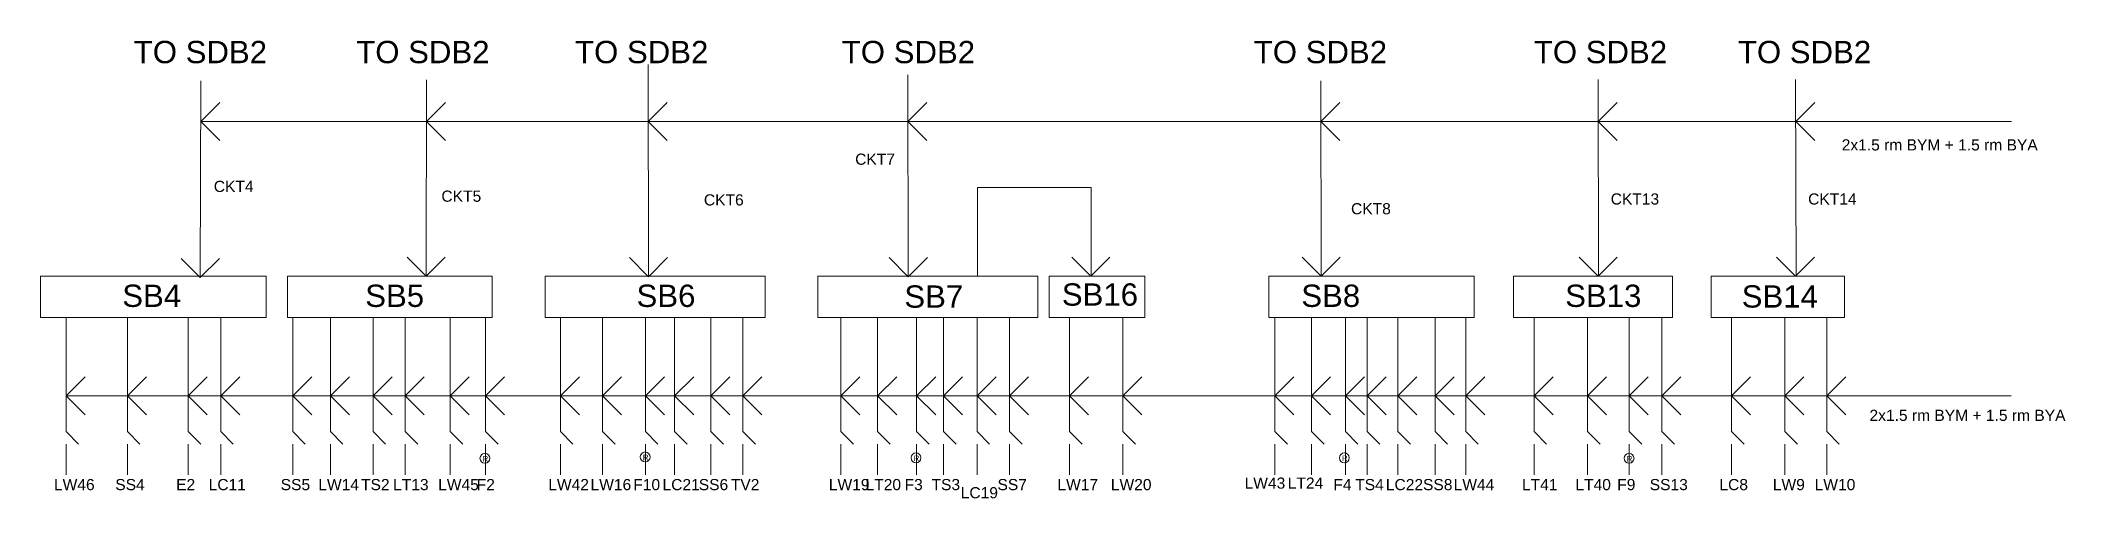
# Model space of a CAD drawing. Header units: inches. Extents: x 854 to 9021, y 140 to 10575.
# Drawn here: x 1893 to 4073, y 6665 to 7157 of the extents above; entities that cross this region are included whole.
import ezdxf

# ---------------------------------------------------------------- set-up
doc = ezdxf.new("R2010")
doc.units = ezdxf.units.IN
doc.header["$MEASUREMENT"] = 0
doc.layers.add('6.Circuits', color=250, linetype='Continuous', lineweight=15)
doc.styles.add('Text 1', font='arial.ttf', dxfattribs={"height": 6})

msp = doc.modelspace()

# ---------------------------------------------------------------- texts
at = {"layer": '6.Circuits', "attachment_point": 1, "style": 'Text 1'}
for s, width, heights, insert, char_height in [('{\\fArial Baltic|b0|i0|c186|p34;TO SDB}2', 195.1396249, [59.83775], (1993.87237, 7156.51228), 24), ('{\\fArial Baltic|b0|i0|c186|p34;TO SDB}2', 195.1396249, [59.83775], (2233.33424, 7156.51228), 24), ('{\\fArial Baltic|b0|i0|c186|p34;TO SDB}2', 195.1396249, [59.83775], (2468.82702, 7156.51228), 24), ('{\\fArial Baltic|b0|i0|c186|p34;TO SDB}2', 195.1396249, [59.83775], (2755.91651, 7156.51228), 24), ('{\\fArial Baltic|b0|i0|c186|p34;TO SDB}2', 195.1396249, [59.83775], (3199.34919, 7156.51228), 24), ('{\\fArial Baltic|b0|i0|c186|p34;TO SDB}2', 195.1396249, [59.83775], (3500.76164, 7156.51228), 24), ('{\\fArial Baltic|b0|i0|c186|p34;TO SDB}2', 195.1396249, [59.83775], (3720.37838, 7156.51228), 24), ('2x1.5 rm BYM + 1.5 rm BYA', 234.9454297, [37.98024], (3832.14065, 7050.70172), 12), ('{\\fArial Baltic|b0|i0|c186|p34;CKT}7', 30.6351565, [12.41746], (2770.30734, 7035.32098), 12), ('{\\fArial|b0|i0|c186|p34;CKT}4', 14.5, [0], (2079.9943, 7006.04844), 12), ('{\\fArial|b0|i0|c186|p34;CKT}5', 14.5, [0], (2324.9943, 6995.54844), 12), ('{\\fArial Baltic|b0|i0|c186|p34;CKT}6', 30.6351565, [12.41746], (2607.4943, 6991.54844), 12), ('{\\fArial Baltic|b0|i0|c186|p34;CKT}8', 14.5, [0], (3303.9943, 6982.04844), 12), ('{\\fArial|b0|i0|c186|p34;CKT\\fArial Baltic|b0|i0|c186|p34;1}3', 14.5, [0], (3583.4943, 6992.53979), 12), ('{\\fArial|b0|i0|c186|p34;CKT\\fArial Baltic|b0|i0|c186|p34;1}4', 14.5, [0], (3795.9943, 6992.53979), 12), ('{\\fArial|b0|i0|c186|p34;SB}4', 14.5, [0], (1981.4943, 6894.45726), 24), ('{\\fArial|b0|i0|c186|p34;SB}5', 14.5, [0], (2242.9943, 6894.45745), 24), ('{\\fArial|b0|i0|c186|p34;SB}6', 14.5, [0], (2534.9943, 6894.45771), 24), ('{\\fArial|b0|i0|c186|p34;SB}7', 14.5, [0], (2823.24214, 6893.61659), 24), ('{\\fArial|b0|i0|c186|p34;SB1}6', 14.5, [0], (2992.74545, 6895.8116), 24), ('{\\fArial|b0|i0|c186|p34;SB}8', 14.5, [0], (3250.4943, 6894.4659), 24), ('{\\fArial|b0|i0|c186|p34;SB\\fArial|b0|i0|c186|p34;1}3', 14.5, [0], (3534.4943, 6894.4659), 24), ('{\\fArial|b0|i0|c186|p34;SB1}4', 14.5, [0], (3724.49944, 6893.76352), 24), ('2x1.5 rm BYM + 1.5 rm BYA', 234.9454297, [37.98024], (3862.0341, 6759.93799), 12), ('R', 5.5, [0], (2369.29761, 6710.19849), 6), ('R', 5.5, [0], (2541.79762, 6711.69849), 6), ('R', 5.5, [0], (2833.29762, 6710.69849), 6), ('R', 5.5, [0], (3294.29762, 6710.69849), 6), ('R', 5.5, [0], (3600.79762, 6710.19849), 6), ('{\\fArial|b0|i0|c186|p34;L\\fArial|b0|i0|c0|p34;W}46', 14.5, [0], (1907.9943, 6685.45726), 12), ('{\\fArial|b0|i0|c186|p34;SS}4', 14.5, [0], (1973.9943, 6685.45726), 12), ('{\\fArial|b0|i0|c186|p34;E}2', 14.5, [12.40928], (2039.49322, 6685.45726), 12), ('{\\fArial|b0|i0|c186|p34;LC\\fArial|b0|i0|c0|p34;1\\fArial|b0|i0|c186|p34;1}', 14.5, [0], (2074.4943, 6685.45726), 12), ('S{\\fArial|b0|i0|c186|p34;S\\fArial|b0|i0|c0|p34;5}', 14.5, [0], (2151.99322, 6685.45726), 12), ('{\\fArial|b0|i0|c186|p34;L\\fArial|b0|i0|c186|p34;W\\fArial|b0|i0|c0|p34;14}', 14.5, [0], (2192.4943, 6685.45726), 12), ('{\\fArial|b0|i0|c186|p34;TS}2', 14.5, [0], (2238.49322, 6685.45726), 12), ('{\\fArial|b0|i0|c186|p34;LT\\fArial|b0|i0|c186|p34;1}3', 14.5, [0], (2272.9943, 6685.45726), 12), ('{\\fArial|b0|i0|c186|p34;L\\fArial|b0|i0|c0|p34;W45}', 14.5, [0], (2321.4943, 6685.45726), 12), ('{\\fArial|b0|i0|c186|p34;F}2', 14.5, [0], (2362.9943, 6685.45726), 12), ('{\\fArial|b0|i0|c186|p34;L\\fArial|b0|i0|c186|p34;W\\fArial|b0|i0|c0|p34;42}', 14.5, [0], (2439.9943, 6685.45726), 12), ('{\\fArial|b0|i0|c186|p34;L\\fArial|b0|i0|c186|p34;W\\fArial|b0|i0|c0|p34;16}', 14.5, [0], (2485.4943, 6685.45726), 12), ('{\\fArial|b0|i0|c186|p34;F1}0', 14.5, [0], (2531.49323, 6685.45726), 12), ('{\\fArial|b0|i0|c186|p34;LC\\fArial|b0|i0|c0|p34;2\\fArial|b0|i0|c186|p34;1}', 14.5, [0], (2562.9943, 6685.45726), 12), ('{\\fArial|b0|i0|c0|p34;SS6}', 14.5, [0], (2601.9943, 6685.45726), 12), ('{\\fArial|b0|i0|c0|p34;TV2}', 14.5, [0], (2636.4943, 6685.45726), 12), ('{\\fArial|b0|i0|c186|p34;L\\fArial|b0|i0|c0|p34;W19}', 14.5, [0], (2741.9943, 6685.45726), 12), ('{\\fArial|b0|i0|c186|p34;LT\\fArial|b0|i0|c0|p34;20}', 14.5, [0], (2781.4943, 6685.45726), 12), ('{\\fArial|b0|i0|c186|p34;F}3', 14.5, [0], (2823.49323, 6685.45726), 12), ('{\\fArial|b0|i0|c186|p34;TS}3', 14.5, [0], (2852.49323, 6685.45726), 12), ('{\\fArial|b0|i0|c186|p34;LC\\fArial|b0|i0|c0|p34;19}', 14.5, [0], (2883.93266, 6676.72105), 12), ('{\\fArial|b0|i0|c0|p34;SS7}', 14.5, [0], (2923.4943, 6685.45726), 12), ('{\\fArial|b0|i0|c186|p34;L\\fArial|b0|i0|c0|p34;W17}', 14.5, [0], (2987.9943, 6685.45726), 12), ('{\\fArial|b0|i0|c186|p34;L\\fArial|b0|i0|c0|p34;W20}', 14.5, [0], (3045.4943, 6685.45726), 12), ('{\\fArial|b0|i0|c186|p34;L\\fArial|b0|i0|c0|p34;W43}', 14.5, [0], (3189.4502, 6687.06236), 12), ('{\\fArial|b0|i0|c186|p34;L\\fArial|b0|i0|c0|p34;T24}', 14.5, [0], (3235.91101, 6687.0623), 12), ('{\\fArial|b0|i0|c186|p34;F}4', 14.5, [0], (3284.99323, 6685.45726), 12), ('{\\fArial|b0|i0|c186|p34;TS}4', 14.5, [0], (3308.49323, 6685.45726), 12), ('{\\fArial|b0|i0|c186|p34;LC\\fArial|b0|i0|c0|p34;22}', 14.5, [0], (3341.4943, 6685.45726), 12), ('{\\fArial|b0|i0|c0|p34;SS8}', 14.5, [0], (3381.4943, 6685.45726), 12), ('{\\fArial|b0|i0|c0|p34;LW44}', 14.5, [0], (3414.4943, 6685.45726), 12), ('{\\fArial|b0|i0|c186|p34;LT}41', 14.5, [0], (3487.9943, 6685.45726), 12), ('{\\fArial|b0|i0|c186|p34;LT}40', 14.5, [0], (3545.4943, 6685.45726), 12), ('{\\fArial|b0|i0|c186|p34;F}9', 14.5, [0], (3590.49323, 6685.45726), 12), ('{\\fArial|b0|i0|c0|p34;SS13}', 14.5, [0], (3625.4943, 6685.45726), 12), ('{\\fArial|b0|i0|c186|p34;L\\fArial|b0|i0|c0|p34;C8}', 14.5, [0], (3700.4943, 6685.45726), 12), ('{\\fArial|b0|i0|c186|p34;L\\fArial|b0|i0|c0|p34;W9}', 14.5, [0], (3757.9943, 6685.45726), 12), ('{\\fArial|b0|i0|c0|p34;LW10}', 14.5, [0], (3802.99323, 6685.45726), 12)]:
    msp.add_mtext_dynamic_manual_height_columns(s, width=width, gutter_width=30, heights=heights, dxfattribs=dict(at, insert=insert, char_height=char_height))

# ---------------------------------------------------------------- linework, layer by layer
at = {"layer": '6.Circuits'}
for p, q in [((2547.9943, 6903.45771), (2547.4943, 7131.03979)), ((2065.49322, 6903.45726), (2065.9943, 7113.54844)), ((2308.49523, 6903.45745), (2308.9943, 7114.54844)), ((2827.4943, 6903.45771), (2826.9943, 7119.87408)), ((3271.9943, 6903.4659), (3271.4943, 7113.54844)), ((3570.4943, 6905.0571), (3569.9943, 7115.13963)), ((3782.9943, 6905.0571), (3782.4943, 7115.13963)), ((2065.89013, 7069.87408), (2086.39013, 7090.37408)), ((2308.88868, 7069.87408), (2329.38868, 7090.37408)), ((2547.62868, 7069.87408), (2568.12868, 7090.37408)), ((2827.10982, 7069.87408), (2847.60982, 7090.37408)), ((3271.59825, 7069.87408), (3292.09825, 7090.37408)), ((3570.10203, 7069.87408), (3590.60203, 7090.37408)), ((3782.60203, 7069.87408), (3803.10203, 7090.37408)), ((2065.89013, 7069.87408), (4014.9943, 7069.87408)), ((2065.89013, 7069.87408), (2086.39013, 7049.37408)), ((2308.88868, 7069.87408), (2329.38868, 7049.37408)), ((2547.62868, 7069.87408), (2568.12868, 7049.37408)), ((2827.10982, 7069.87408), (2847.60982, 7049.37408)), ((3271.59825, 7069.87408), (3292.09825, 7049.37408)), ((3570.10203, 7069.87408), (3590.60203, 7049.37408)), ((3782.60203, 7069.87408), (3803.10203, 7049.37408)), ((2901.89077, 6998.87408), (3024.27082, 6998.87408)), ((2901.89077, 6998.87408), (2901.89077, 6903.4659)), ((3024.4943, 6904.97456), (3024.27082, 6998.87408)), ((2065.49514, 6901.95724), (2044.99514, 6922.45724)), ((2065.49514, 6901.95724), (2085.99514, 6922.45724)), ((2308.49514, 6903.45724), (2287.99514, 6923.95724)), ((2308.49514, 6903.45724), (2328.99514, 6923.95724)), ((2547.99515, 6902.95724), (2527.49515, 6923.45724)), ((2547.99515, 6902.95724), (2568.49515, 6923.45724)), ((2827.49515, 6902.95724), (2806.99515, 6923.45724)), ((2827.49515, 6902.95724), (2847.99515, 6923.45724)), ((3023.99515, 6903.4659), (3003.49515, 6923.9659)), ((3023.99515, 6903.4659), (3044.49515, 6923.9659)), ((3271.99515, 6903.45724), (3251.49515, 6923.95724)), ((3271.99515, 6903.45724), (3292.49515, 6923.95724)), ((3569.99515, 6903.54844), (3549.49515, 6924.04844)), ((3569.99515, 6903.54844), (3590.49515, 6924.04844)), ((3782.49515, 6903.54844), (3761.99515, 6924.04844)), ((3782.49515, 6903.54844), (3802.99515, 6924.04844)), ((1920.9943, 6774.95726), (1920.9943, 6858.95726)), ((1986.9943, 6774.95726), (1986.9943, 6858.95726)), ((2052.49322, 6774.95726), (2052.49322, 6858.95726)), ((2087.4943, 6774.95726), (2087.4943, 6858.95726)), ((2164.99322, 6774.95726), (2164.99322, 6858.95726)), ((2205.4943, 6774.95726), (2205.4943, 6858.95726)), ((2251.49322, 6774.95726), (2251.49322, 6858.95726)), ((2285.9943, 6774.95726), (2285.9943, 6858.95726)), ((2334.4943, 6774.95726), (2334.4943, 6858.95726)), ((2372.49322, 6774.95726), (2372.49322, 6858.95726)), ((2452.9943, 6774.95726), (2452.9943, 6858.95726)), ((2498.4943, 6774.95726), (2498.4943, 6858.95726)), ((2544.49323, 6774.95726), (2544.49323, 6858.95726)), ((2575.9943, 6774.95726), (2575.9943, 6858.95726)), ((2614.9943, 6774.95726), (2614.9943, 6858.95726)), ((2649.4943, 6774.95726), (2649.4943, 6858.95726)), ((2754.9943, 6774.95726), (2754.9943, 6858.95726)), ((2794.4943, 6774.95726), (2794.4943, 6858.95726)), ((2836.49323, 6774.95726), (2836.49323, 6858.95726)), ((2865.49323, 6774.95726), (2865.49323, 6858.95726)), ((2901.4943, 6774.95726), (2901.4943, 6858.95726)), ((2936.4943, 6774.95726), (2936.4943, 6858.95726)), ((3000.9943, 6774.95726), (3000.9943, 6858.95726)), ((3058.4943, 6774.95726), (3058.4943, 6858.95726)), ((3221.9943, 6774.95726), (3221.9943, 6858.95726)), ((3261.4943, 6774.95726), (3261.4943, 6858.95726)), ((3297.99323, 6774.95726), (3297.99323, 6858.95726)), ((3321.49323, 6774.95726), (3321.49323, 6858.95726)), ((3354.4943, 6774.95726), (3354.4943, 6858.95726)), ((3394.4943, 6774.95726), (3394.4943, 6858.95726)), ((3427.4943, 6774.95726), (3427.4943, 6858.95726)), ((3500.9943, 6774.95726), (3500.9943, 6858.95726)), ((3558.4943, 6774.95726), (3558.4943, 6858.95726)), ((3603.49323, 6774.95726), (3603.49323, 6858.95726)), ((3638.4943, 6774.95726), (3638.4943, 6858.95726)), ((3713.4943, 6774.95726), (3713.4943, 6858.95726)), ((3770.9943, 6774.95726), (3770.9943, 6858.95726)), ((3815.99323, 6774.95726), (3815.99323, 6858.95726)), ((1920.9943, 6774.95726), (1941.4943, 6795.45726)), ((1986.9943, 6774.95726), (2007.4943, 6795.45726)), ((2052.49322, 6774.95726), (2072.99322, 6795.45726)), ((2087.4943, 6774.95726), (2107.9943, 6795.45726)), ((2164.99322, 6774.95726), (2185.49322, 6795.45726)), ((2205.4943, 6774.95726), (2225.9943, 6795.45726)), ((2251.49322, 6774.95726), (2271.99322, 6795.45726)), ((2285.9943, 6774.95726), (2306.4943, 6795.45726)), ((2334.4943, 6774.95726), (2354.9943, 6795.45726)), ((2372.49322, 6774.95726), (2392.99322, 6795.45726)), ((2452.9943, 6774.95726), (2473.4943, 6795.45726)), ((2498.4943, 6774.95726), (2518.9943, 6795.45726)), ((2544.49323, 6774.95726), (2564.99323, 6795.45726)), ((2575.9943, 6774.95726), (2596.4943, 6795.45726)), ((2614.9943, 6774.95726), (2635.4943, 6795.45726)), ((2649.4943, 6774.95726), (2669.9943, 6795.45726)), ((2754.9943, 6774.95726), (2775.4943, 6795.45726)), ((2794.4943, 6774.95726), (2814.9943, 6795.45726)), ((2836.49323, 6774.95726), (2856.99323, 6795.45726)), ((2865.49323, 6774.95726), (2885.99323, 6795.45726)), ((2901.4943, 6774.95726), (2921.9943, 6795.45726)), ((2936.4943, 6774.95726), (2956.9943, 6795.45726)), ((3000.9943, 6774.95726), (3021.4943, 6795.45726)), ((3058.4943, 6774.95726), (3078.9943, 6795.45726)), ((3221.9943, 6774.95726), (3242.4943, 6795.45726)), ((3261.4943, 6774.95726), (3281.9943, 6795.45726)), ((3297.99323, 6774.95726), (3318.49323, 6795.45726)), ((3321.49323, 6774.95726), (3341.99323, 6795.45726)), ((3354.4943, 6774.95726), (3374.9943, 6795.45726)), ((3394.4943, 6774.95726), (3414.9943, 6795.45726)), ((3427.4943, 6774.95726), (3447.9943, 6795.45726)), ((3500.9943, 6774.95726), (3521.4943, 6795.45726)), ((3558.4943, 6774.95726), (3578.9943, 6795.45726)), ((3603.49323, 6774.95726), (3623.99323, 6795.45726)), ((3638.4943, 6774.95726), (3658.9943, 6795.45726)), ((3713.4943, 6774.95726), (3733.9943, 6795.45726)), ((3770.9943, 6774.95726), (3791.4943, 6795.45726)), ((3815.99323, 6774.95726), (3836.49323, 6795.45726)), ((1920.9943, 6774.95726), (1920.9943, 6736.45726)), ((1920.9943, 6774.95726), (1941.4943, 6754.45726)), ((1920.9943, 6774.95726), (4014.4943, 6774.95726)), ((1986.9943, 6774.95726), (1986.9943, 6736.45726)), ((1986.9943, 6774.95726), (2007.4943, 6754.45726)), ((2052.49322, 6774.95726), (2052.49322, 6736.45726)), ((2052.49322, 6774.95726), (2072.99322, 6754.45726)), ((2087.4943, 6774.95726), (2087.4943, 6736.45726)), ((2087.4943, 6774.95726), (2107.9943, 6754.45726)), ((2164.99322, 6774.95726), (2164.99322, 6736.45726)), ((2164.99322, 6774.95726), (2185.49322, 6754.45726)), ((2205.4943, 6774.95726), (2205.4943, 6736.45726)), ((2205.4943, 6774.95726), (2225.9943, 6754.45726)), ((2251.49322, 6774.95726), (2251.49322, 6736.45726)), ((2251.49322, 6774.95726), (2271.99322, 6754.45726)), ((2285.9943, 6774.95726), (2285.9943, 6736.45726)), ((2285.9943, 6774.95726), (2306.4943, 6754.45726)), ((2334.4943, 6774.95726), (2334.4943, 6736.45726)), ((2334.4943, 6774.95726), (2354.9943, 6754.45726)), ((2372.49322, 6774.95726), (2372.49322, 6736.45726)), ((2372.49322, 6774.95726), (2392.99322, 6754.45726)), ((2452.9943, 6774.95726), (2452.9943, 6736.45726)), ((2452.9943, 6774.95726), (2473.4943, 6754.45726)), ((2498.4943, 6774.95726), (2498.4943, 6736.45726)), ((2498.4943, 6774.95726), (2518.9943, 6754.45726)), ((2544.49323, 6774.95726), (2544.49323, 6736.45726)), ((2544.49323, 6774.95726), (2564.99323, 6754.45726)), ((2575.9943, 6774.95726), (2575.9943, 6736.45726)), ((2575.9943, 6774.95726), (2596.4943, 6754.45726)), ((2614.9943, 6774.95726), (2614.9943, 6736.45726)), ((2614.9943, 6774.95726), (2635.4943, 6754.45726)), ((2649.4943, 6774.95726), (2649.4943, 6736.45726)), ((2649.4943, 6774.95726), (2669.9943, 6754.45726)), ((2754.9943, 6774.95726), (2754.9943, 6736.45726)), ((2754.9943, 6774.95726), (2775.4943, 6754.45726)), ((2794.4943, 6774.95726), (2794.4943, 6736.45726)), ((2794.4943, 6774.95726), (2814.9943, 6754.45726)), ((2836.49323, 6774.95726), (2836.49323, 6736.45726)), ((2836.49323, 6774.95726), (2856.99323, 6754.45726)), ((2865.49323, 6774.95726), (2865.49323, 6736.45726)), ((2865.49323, 6774.95726), (2885.99323, 6754.45726)), ((2901.4943, 6774.95726), (2901.4943, 6736.45726)), ((2901.4943, 6774.95726), (2921.9943, 6754.45726)), ((2936.4943, 6774.95726), (2936.4943, 6736.45726)), ((2936.4943, 6774.95726), (2956.9943, 6754.45726)), ((3000.9943, 6774.95726), (3000.9943, 6736.45726)), ((3000.9943, 6774.95726), (3021.4943, 6754.45726)), ((3058.4943, 6774.95726), (3058.4943, 6736.45726)), ((3058.4943, 6774.95726), (3078.9943, 6754.45726)), ((3221.9943, 6774.95726), (3221.9943, 6736.45726)), ((3221.9943, 6774.95726), (3242.4943, 6754.45726)), ((3261.4943, 6774.95726), (3261.4943, 6736.45726)), ((3261.4943, 6774.95726), (3281.9943, 6754.45726)), ((3297.99323, 6774.95726), (3297.99323, 6736.45726)), ((3297.99323, 6774.95726), (3318.49323, 6754.45726)), ((3321.49323, 6774.95726), (3321.49323, 6736.45726)), ((3321.49323, 6774.95726), (3341.99323, 6754.45726)), ((3354.4943, 6774.95726), (3354.4943, 6736.45726)), ((3354.4943, 6774.95726), (3374.9943, 6754.45726)), ((3394.4943, 6774.95726), (3394.4943, 6736.45726)), ((3394.4943, 6774.95726), (3414.9943, 6754.45726)), ((3427.4943, 6774.95726), (3427.4943, 6736.45726)), ((3427.4943, 6774.95726), (3447.9943, 6754.45726)), ((3500.9943, 6774.95726), (3500.9943, 6736.45726)), ((3500.9943, 6774.95726), (3521.4943, 6754.45726)), ((3558.4943, 6774.95726), (3558.4943, 6736.45726)), ((3558.4943, 6774.95726), (3578.9943, 6754.45726)), ((3603.49323, 6774.95726), (3603.49323, 6736.45726)), ((3603.49323, 6774.95726), (3623.99323, 6754.45726)), ((3638.4943, 6774.95726), (3638.4943, 6736.45726)), ((3638.4943, 6774.95726), (3658.9943, 6754.45726)), ((3713.4943, 6774.95726), (3713.4943, 6736.45726)), ((3713.4943, 6774.95726), (3733.9943, 6754.45726)), ((3770.9943, 6774.95726), (3770.9943, 6736.45726)), ((3770.9943, 6774.95726), (3791.4943, 6754.45726)), ((3815.99323, 6774.95726), (3815.99323, 6736.45726)), ((3815.99323, 6774.95726), (3836.49323, 6754.45726)), ((1920.9943, 6736.45726), (1934.4943, 6722.95726)), ((1986.9943, 6736.45726), (2000.4943, 6722.95726)), ((2052.49322, 6736.45726), (2065.99322, 6722.95726)), ((2087.4943, 6736.45726), (2100.9943, 6722.95726)), ((2164.99322, 6736.45726), (2178.49322, 6722.95726)), ((2205.4943, 6736.45726), (2218.9943, 6722.95726)), ((2251.49322, 6736.45726), (2264.99322, 6722.95726)), ((2285.9943, 6736.45726), (2299.4943, 6722.95726)), ((2334.4943, 6736.45726), (2347.9943, 6722.95726)), ((2372.49322, 6736.45726), (2385.99322, 6722.95726)), ((2452.9943, 6736.45726), (2466.4943, 6722.95726)), ((2498.4943, 6736.45726), (2511.9943, 6722.95726)), ((2544.49323, 6736.45726), (2557.99323, 6722.95726)), ((2575.9943, 6736.45726), (2589.4943, 6722.95726)), ((2614.9943, 6736.45726), (2628.4943, 6722.95726)), ((2649.4943, 6736.45726), (2662.9943, 6722.95726)), ((2754.9943, 6736.45726), (2768.4943, 6722.95726)), ((2794.4943, 6736.45726), (2807.9943, 6722.95726)), ((2836.49323, 6736.45726), (2849.99323, 6722.95726)), ((2865.49323, 6736.45726), (2878.99323, 6722.95726)), ((2901.4943, 6736.45726), (2914.9943, 6722.95726)), ((2936.4943, 6736.45726), (2949.9943, 6722.95726)), ((3000.9943, 6736.45726), (3014.4943, 6722.95726)), ((3058.4943, 6736.45726), (3071.9943, 6722.95726)), ((3221.9943, 6736.45726), (3235.4943, 6722.95726)), ((3261.4943, 6736.45726), (3274.9943, 6722.95726)), ((3297.99323, 6736.45726), (3311.49323, 6722.95726)), ((3321.49323, 6736.45726), (3334.99323, 6722.95726)), ((3354.4943, 6736.45726), (3367.9943, 6722.95726)), ((3394.4943, 6736.45726), (3407.9943, 6722.95726)), ((3427.4943, 6736.45726), (3440.9943, 6722.95726)), ((3500.9943, 6736.45726), (3514.4943, 6722.95726)), ((3558.4943, 6736.45726), (3571.9943, 6722.95726)), ((3603.49323, 6736.45726), (3616.99323, 6722.95726)), ((3638.4943, 6736.45726), (3651.9943, 6722.95726)), ((3713.4943, 6736.45726), (3726.9943, 6722.95726)), ((3770.9943, 6736.45726), (3784.4943, 6722.95726)), ((3815.99323, 6736.45726), (3829.49323, 6722.95726)), ((1920.9943, 6722.95726), (1920.9943, 6689.95726)), ((1986.9943, 6722.95726), (1986.9943, 6689.95726)), ((2052.49322, 6722.95726), (2052.49322, 6689.95726)), ((2087.4943, 6722.95726), (2087.4943, 6689.95726)), ((2164.99322, 6722.95726), (2164.99322, 6689.95726)), ((2205.4943, 6722.95726), (2205.4943, 6689.95726)), ((2251.49322, 6722.95726), (2251.49322, 6689.95726)), ((2285.9943, 6722.95726), (2285.9943, 6689.95726)), ((2334.4943, 6722.95726), (2334.4943, 6689.95726)), ((2372.49322, 6722.95726), (2372.49322, 6689.95726)), ((2452.9943, 6722.95726), (2452.9943, 6689.95726)), ((2498.4943, 6722.95726), (2498.4943, 6689.95726)), ((2544.49323, 6722.95726), (2544.49323, 6689.95726)), ((2575.9943, 6722.95726), (2575.9943, 6689.95726)), ((2614.9943, 6722.95726), (2614.9943, 6689.95726)), ((2649.4943, 6722.95726), (2649.4943, 6689.95726)), ((2754.9943, 6722.95726), (2754.9943, 6689.95726)), ((2794.4943, 6722.95726), (2794.4943, 6689.95726)), ((2836.49323, 6722.95726), (2836.49323, 6689.95726)), ((2865.49323, 6722.95726), (2865.49323, 6689.95726)), ((2901.4943, 6722.95726), (2901.4943, 6689.95726)), ((2936.4943, 6722.95726), (2936.4943, 6689.95726)), ((3000.9943, 6722.95726), (3000.9943, 6689.95726)), ((3058.4943, 6722.95726), (3058.4943, 6689.95726)), ((3221.9943, 6722.95726), (3221.9943, 6689.95726)), ((3261.4943, 6722.95726), (3261.4943, 6689.95726)), ((3297.99323, 6722.95726), (3297.99323, 6689.95726)), ((3321.49323, 6722.95726), (3321.49323, 6689.95726)), ((3354.4943, 6722.95726), (3354.4943, 6689.95726)), ((3394.4943, 6722.95726), (3394.4943, 6689.95726)), ((3427.4943, 6722.95726), (3427.4943, 6689.95726)), ((3500.9943, 6722.95726), (3500.9943, 6689.95726)), ((3558.4943, 6722.95726), (3558.4943, 6689.95726)), ((3603.49323, 6722.95726), (3603.49323, 6689.95726)), ((3638.4943, 6722.95726), (3638.4943, 6689.95726)), ((3713.4943, 6722.95726), (3713.4943, 6689.95726)), ((3770.9943, 6722.95726), (3770.9943, 6689.95726)), ((3815.99323, 6722.95726), (3815.99323, 6689.95726))]:
    msp.add_line(p, q, dxfattribs=at)
for points in [[(1893.4943, 6903.45726), (2136.49322, 6903.45726), (2136.49322, 6858.95726), (1893.4943, 6858.95726)], [(2159.4943, 6903.45745), (2379.49523, 6903.45745), (2379.49523, 6858.95745), (2159.4943, 6858.95745)], [(2436.4943, 6903.45771), (2673.4943, 6903.45771), (2673.4943, 6858.95771), (2436.4943, 6858.95771)], [(2729.9943, 6903.4659), (2966.9943, 6903.4659), (2966.9943, 6858.9659), (2729.9943, 6858.9659)], [(2978.9943, 6903.4659), (3081.9943, 6903.4659), (3081.9943, 6858.9659), (2978.9943, 6858.9659)], [(3215.4943, 6903.4659), (3436.4943, 6903.4659), (3436.4943, 6858.9659), (3215.4943, 6858.9659)], [(3478.9943, 6903.4659), (3649.9943, 6903.4659), (3649.9943, 6858.9659), (3478.9943, 6858.9659)], [(3691.4943, 6903.4659), (3834.9943, 6903.4659), (3834.9943, 6858.9659), (3691.4943, 6858.9659)]]:
    msp.add_lwpolyline(points, close=True, dxfattribs=at)
for centre in [(2371.79761, 6707.69849), (2544.29762, 6709.19849), (2835.79762, 6708.19849), (3296.79762, 6708.19849), (3603.29762, 6707.69849)]:
    msp.add_circle(centre, 5.3033, dxfattribs=at)

msp.set_redraw_order([(e.dxf.handle, doc.entitydb.next_handle()) for e in msp.query("TEXT MTEXT ATTDEF DIMENSION ARC_DIMENSION")])  # texts and dimensions are drawn at this point

doc.saveas('drawing.dxf')
